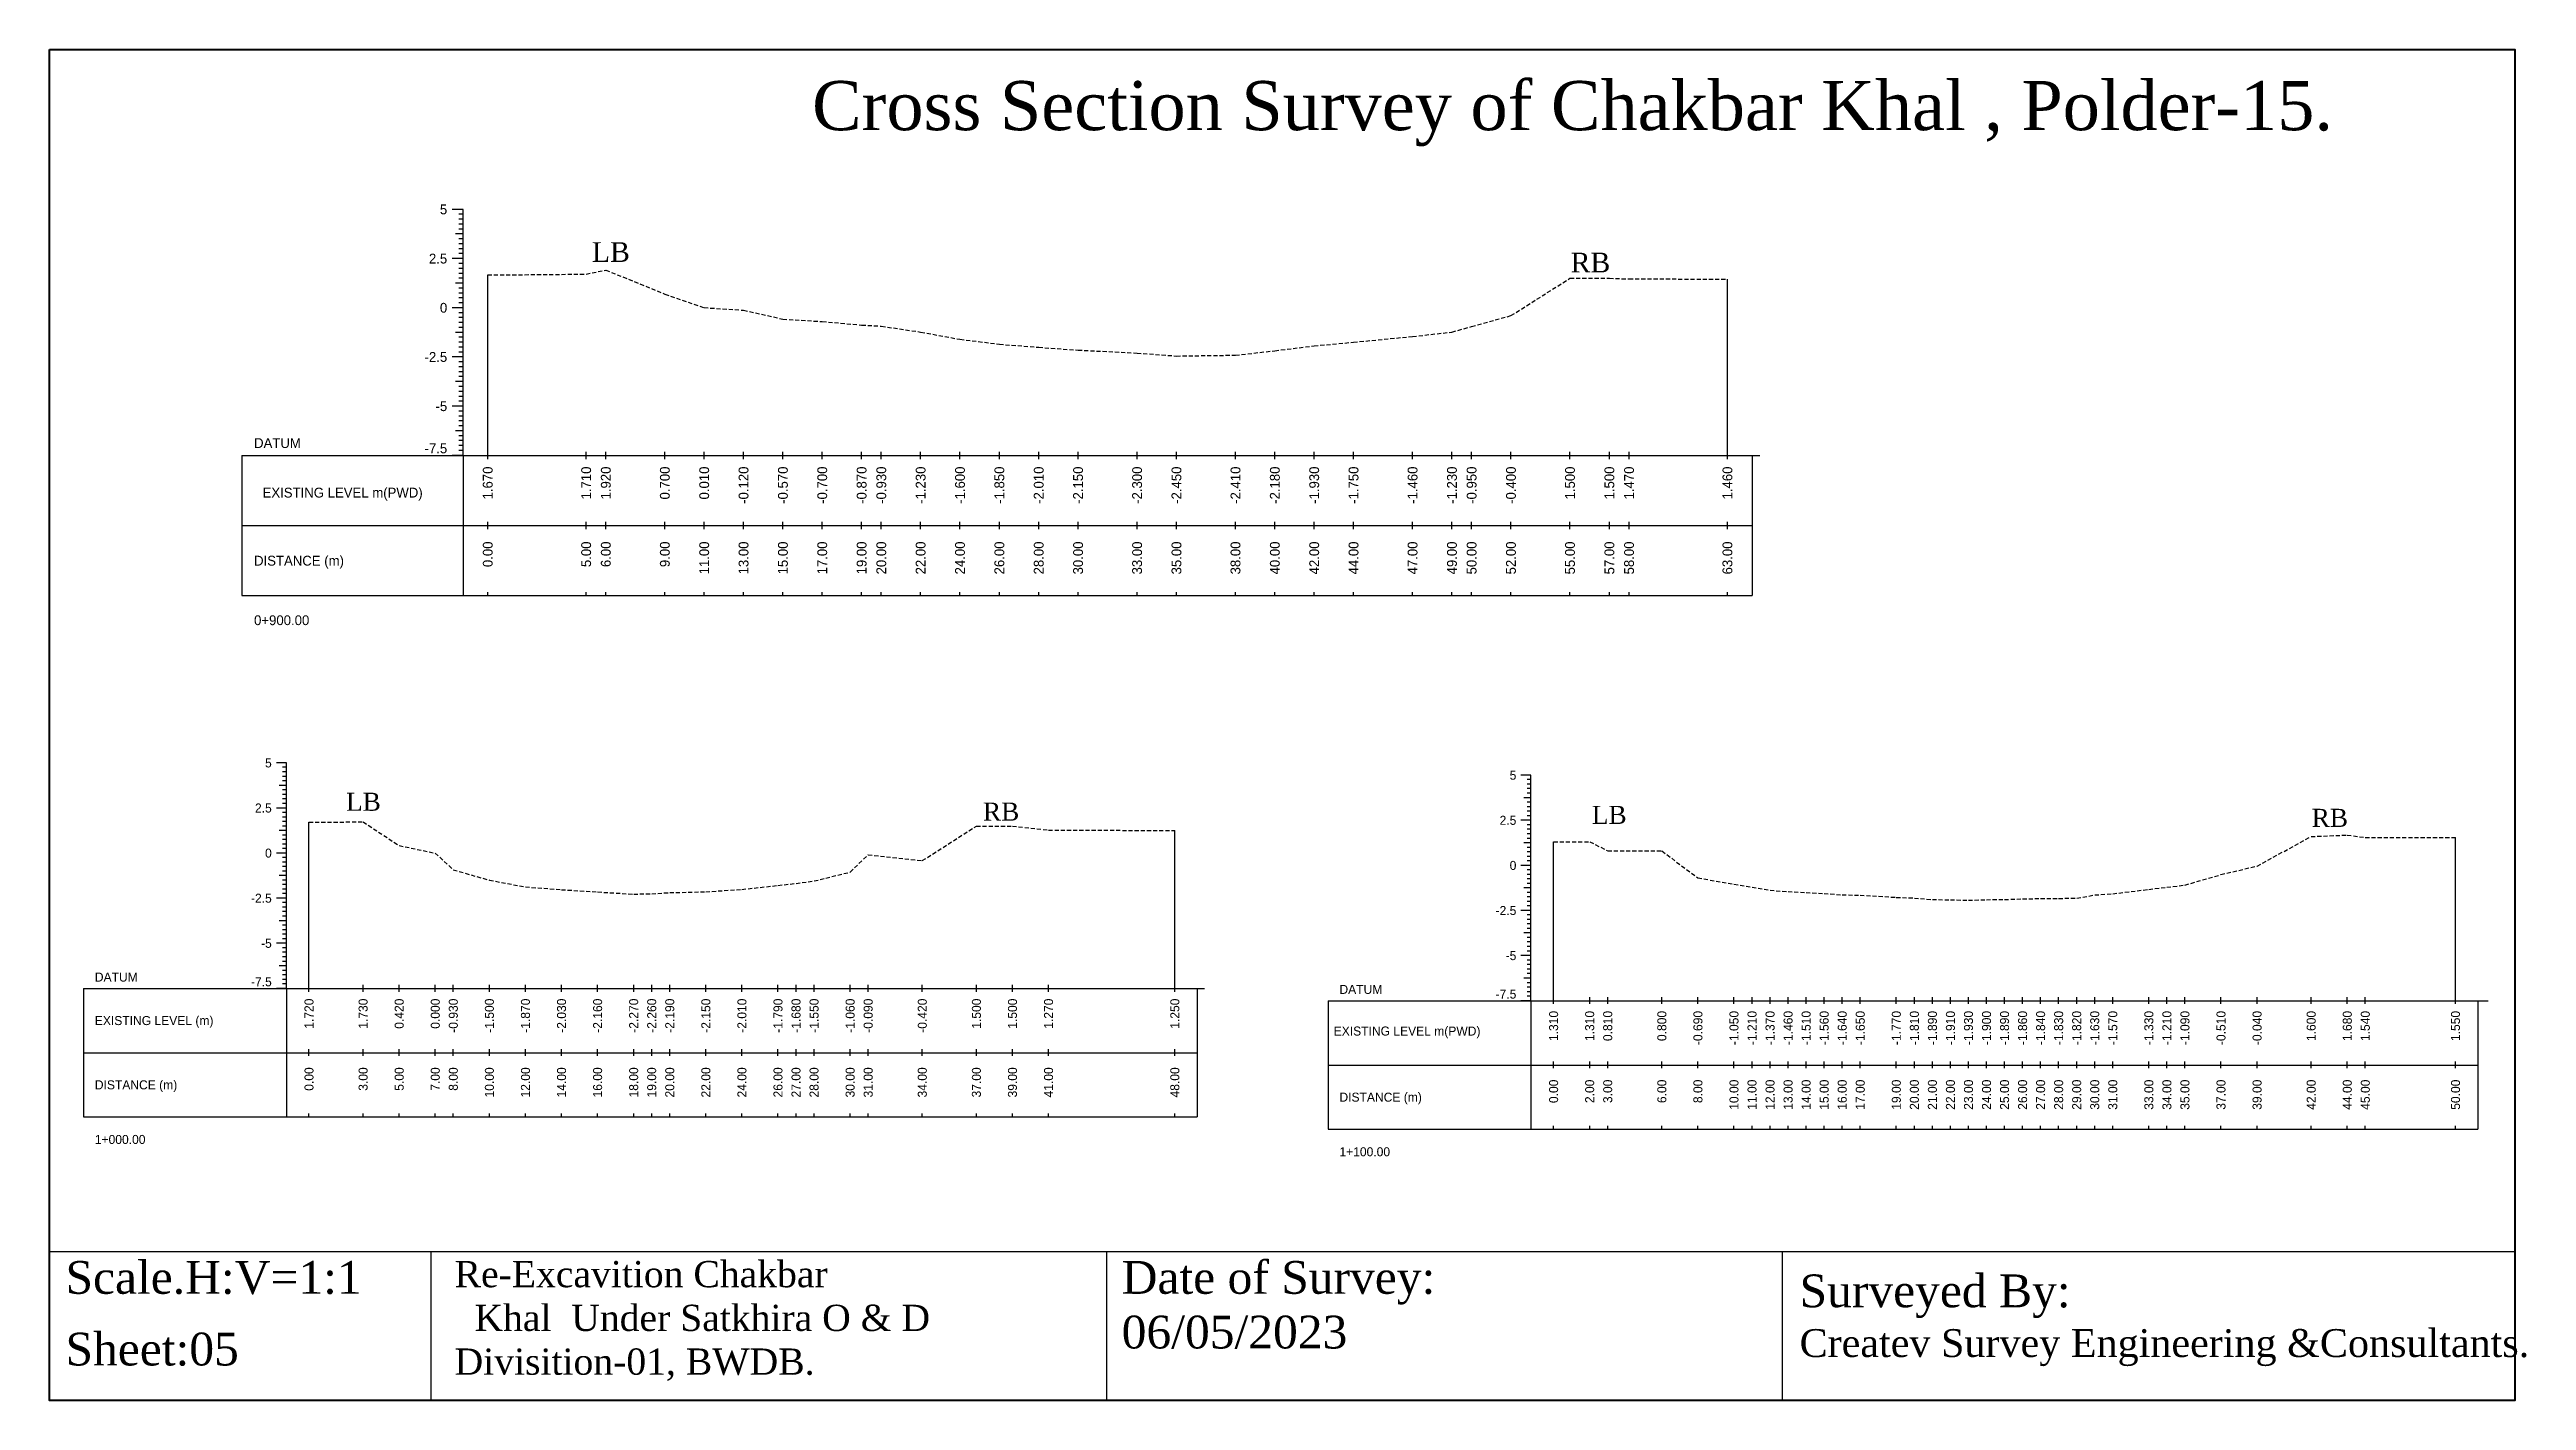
# Model space of a CAD drawing. Header units: inches. Extents: x 6579 to 9220, y -2276 to -1013.
# Drawn here: x 6579.3 to 6730.4, y -1665.3 to -1583 of the extents above; entities that cross this region are included whole.
import ezdxf
from ezdxf.enums import TextEntityAlignment as Align

# ---------------------------------------------------------------- set-up
doc = ezdxf.new("R2010")
doc.units = ezdxf.units.IN
doc.header["$MEASUREMENT"] = 0
doc.linetypes.add('HIDDEN', pattern=[0.375, 0.25, -0.125])
doc.layers.add('CS_Drawing', color=7, linetype='Continuous')
doc.layers.add('GL', color=3, linetype='HIDDEN')
doc.styles.add('romans', font='romans.shx')

msp = doc.modelspace()

# ---------------------------------------------------------------- texts
at = {"attachment_point": 1, "style": 'romans'}
for s, insert, char_height, width in [('{\\fTimes New Roman|b0|i0|c0|p18;Cross Section Survey of Chakbar Khal , Polder-15.}', (6625.85, -1584.87), 3, 89.3868), ('{\\fTimes New Roman|b0|i0|c0|p18;LB}', (6612.42, -1594.7), 1.2, 316.087), ('{\\fTimes New Roman|b0|i0|c0|p18;RB}', (6672.11, -1595.34), 1.2, 316.087), ('{\\fTimes New Roman|b0|i0|c0|p18;LB}', (6597.43, -1628.27), 1.1, 289.7464), ('{\\fTimes New Roman|b0|i0|c0|p18;RB}', (6636.27, -1628.87), 1.1, 289.7464), ('{\\fTimes New Roman|b0|i0|c0|p18;LB}', (6673.4, -1629.07), 1.1, 289.7464), ('{\\fTimes New Roman|b0|i0|c0|p18;RB}', (6717.3, -1629.25), 1.1, 289.7464), ('{\\fTimes New Roman|b0|i0|c0|p18;Scale.H:V=1:1}', (6580.32, -1656.82), 2, 22.2708), ('{\\fTimes New Roman|b0|i0|c0|p18;Re-Excavition Chakbar \\P  Khal  Under Satkhira O & D    Divisition-01, BWDB.}', (6604.05, -1656.82), 1.6, 38.8405), ('{\\fTimes New Roman|b0|i0|c0|p18;Date of Survey: 06/05/2023}', (6644.73, -1656.82), 2, 22.2708), ('{\\fTimes New Roman|b0|i0|c0|p18;Surveyed By:                                     \\H0.85x;Createv Survey Engineering &Consultants.}', (6686.07, -1657.64), 2, 45.2193), ('{\\fTimes New Roman|b0|i0|c0|p18;Sheet:05}', (6580.32, -1661.19), 2, 38.8405)]:
    msp.add_mtext(s, dxfattribs=dict(at, insert=insert, char_height=char_height, width=width))
at = {"layer": 'CS_Drawing'}
for s, height, p in [('5', 0.6, (6603.6, -1592.7)), ('2.5', 0.6, (6603.6, -1595.7)), ('0', 0.6, (6603.6, -1598.7)), ('-2.5', 0.6, (6603.6, -1601.7)), ('-5', 0.6, (6603.6, -1604.7)), ('5', 0.55, (6592.9, -1626.45)), ('5', 0.55, (6668.8, -1627.2)), ('2.5', 0.55, (6592.9, -1629.2)), ('2.5', 0.55, (6668.8, -1629.95)), ('0', 0.55, (6592.9, -1631.95)), ('0', 0.55, (6668.8, -1632.7)), ('-2.5', 0.55, (6592.9, -1634.7)), ('-2.5', 0.55, (6668.8, -1635.45)), ('-5', 0.55, (6592.9, -1637.45)), ('-5', 0.55, (6668.8, -1638.2))]:
    msp.add_text(s, height=height, dxfattribs=at).set_placement(p, align=Align.MIDDLE_RIGHT)
for s, height, p in [('DATUM', 0.6, (6591.82, -1606.95)), ('EXISTING LEVEL m(PWD)', 0.6, (6592.34, -1609.97)), ('DISTANCE (m)', 0.6, (6591.82, -1614.12)), ('0+900.00', 0.6, (6591.82, -1617.75)), ('DATUM', 0.55, (6582.11, -1639.51)), ('DATUM', 0.55, (6658.01, -1640.26)), ('EXISTING LEVEL (m)', 0.55, (6582.11, -1642.16)), ('EXISTING LEVEL m(PWD)', 0.55, (6657.66, -1642.8)), ('DISTANCE (m)', 0.55, (6582.11, -1646.08)), ('DISTANCE (m)', 0.55, (6658.01, -1646.83)), ('1+000.00', 0.55, (6582.11, -1649.41)), ('1+100.00', 0.55, (6658.01, -1650.16))]:
    msp.add_text(s, height=height, dxfattribs=at).set_placement(p, align=Align.MIDDLE_LEFT)
for height, p in [(0.6, (6603.6, -1607.57)), (0.55, (6592.9, -1640.07)), (0.55, (6668.8, -1640.82))]:
    msp.add_text('-7.5', height=height, dxfattribs=at).set_placement(p, align=Align.RIGHT)
for s, height, p in [('1.670', 0.6, (6606.07, -1608.38)), ('1.710', 0.6, (6612.07, -1608.38)), ('1.920', 0.6, (6613.27, -1608.38)), ('0.700', 0.6, (6616.87, -1608.38)), ('0.010', 0.6, (6619.27, -1608.38)), ('-0.120', 0.6, (6621.67, -1608.38)), ('-0.570', 0.6, (6624.07, -1608.38)), ('-0.700', 0.6, (6626.47, -1608.38)), ('-0.870', 0.6, (6628.87, -1608.38)), ('-0.930', 0.6, (6630.07, -1608.38)), ('-1.230', 0.6, (6632.47, -1608.38)), ('-1.600', 0.6, (6634.87, -1608.38)), ('-1.850', 0.6, (6637.27, -1608.38)), ('-2.010', 0.6, (6639.67, -1608.38)), ('-2.150', 0.6, (6642.07, -1608.38)), ('-2.300', 0.6, (6645.67, -1608.38)), ('-2.450', 0.6, (6648.07, -1608.38)), ('-2.410', 0.6, (6651.67, -1608.38)), ('-2.180', 0.6, (6654.07, -1608.38)), ('-1.930', 0.6, (6656.47, -1608.38)), ('-1.750', 0.6, (6658.87, -1608.38)), ('-1.460', 0.6, (6662.47, -1608.38)), ('-1.230', 0.6, (6664.87, -1608.38)), ('-0.950', 0.6, (6666.07, -1608.38)), ('-0.400', 0.6, (6668.47, -1608.38)), ('1.500', 0.6, (6672.07, -1608.38)), ('1.500', 0.6, (6674.47, -1608.38)), ('1.470', 0.6, (6675.67, -1608.38)), ('1.460', 0.6, (6681.67, -1608.38)), ('0.00', 0.6, (6606.07, -1612.95)), ('5.00', 0.6, (6612.07, -1612.95)), ('6.00', 0.6, (6613.27, -1612.95)), ('9.00', 0.6, (6616.87, -1612.95)), ('11.00', 0.6, (6619.27, -1612.95)), ('13.00', 0.6, (6621.67, -1612.95)), ('15.00', 0.6, (6624.07, -1612.95)), ('17.00', 0.6, (6626.47, -1612.95)), ('19.00', 0.6, (6628.87, -1612.95)), ('20.00', 0.6, (6630.07, -1612.95)), ('22.00', 0.6, (6632.47, -1612.95)), ('24.00', 0.6, (6634.87, -1612.95)), ('26.00', 0.6, (6637.27, -1612.95)), ('28.00', 0.6, (6639.67, -1612.95)), ('30.00', 0.6, (6642.07, -1612.95)), ('33.00', 0.6, (6645.67, -1612.95)), ('35.00', 0.6, (6648.07, -1612.95)), ('38.00', 0.6, (6651.67, -1612.95)), ('40.00', 0.6, (6654.07, -1612.95)), ('42.00', 0.6, (6656.47, -1612.95)), ('44.00', 0.6, (6658.87, -1612.95)), ('47.00', 0.6, (6662.47, -1612.95)), ('49.00', 0.6, (6664.87, -1612.95)), ('50.00', 0.6, (6666.07, -1612.95)), ('52.00', 0.6, (6668.47, -1612.95)), ('55.00', 0.6, (6672.07, -1612.95)), ('57.00', 0.6, (6674.47, -1612.95)), ('58.00', 0.6, (6675.67, -1612.95)), ('63.00', 0.6, (6681.67, -1612.95)), ('1.720', 0.55, (6595.17, -1640.82)), ('1.730', 0.55, (6598.47, -1640.82)), ('0.420', 0.55, (6600.67, -1640.82)), ('0.000', 0.55, (6602.87, -1640.82)), ('-0.930', 0.55, (6603.97, -1640.82)), ('-1.500', 0.55, (6606.17, -1640.82)), ('-1.870', 0.55, (6608.37, -1640.82)), ('-2.030', 0.55, (6610.57, -1640.82)), ('-2.160', 0.55, (6612.77, -1640.82)), ('-2.270', 0.55, (6614.97, -1640.82)), ('-2.260', 0.55, (6616.07, -1640.82)), ('-2.190', 0.55, (6617.17, -1640.82)), ('-2.150', 0.55, (6619.37, -1640.82)), ('-2.010', 0.55, (6621.57, -1640.82)), ('-1.790', 0.55, (6623.77, -1640.82)), ('-1.680', 0.55, (6624.87, -1640.82)), ('-1.550', 0.55, (6625.97, -1640.82)), ('-1.060', 0.55, (6628.17, -1640.82)), ('-0.090', 0.55, (6629.27, -1640.82)), ('-0.420', 0.55, (6632.57, -1640.82)), ('1.500', 0.55, (6635.87, -1640.82)), ('1.500', 0.55, (6638.07, -1640.82)), ('1.270', 0.55, (6640.27, -1640.82)), ('1.250', 0.55, (6647.97, -1640.82)), ('1.310', 0.55, (6671.07, -1641.57)), ('1.310', 0.55, (6673.27, -1641.57)), ('0.810', 0.55, (6674.37, -1641.57)), ('0.800', 0.55, (6677.67, -1641.57)), ('-0.690', 0.55, (6679.87, -1641.57)), ('-1.050', 0.55, (6682.07, -1641.57)), ('-1.210', 0.55, (6683.17, -1641.57)), ('-1.370', 0.55, (6684.27, -1641.57)), ('-1.460', 0.55, (6685.37, -1641.57)), ('-1.510', 0.55, (6686.47, -1641.57)), ('-1.560', 0.55, (6687.57, -1641.57)), ('-1.640', 0.55, (6688.67, -1641.57)), ('-1.650', 0.55, (6689.77, -1641.57)), ('-1.770', 0.55, (6691.97, -1641.57)), ('-1.810', 0.55, (6693.07, -1641.57)), ('-1.890', 0.55, (6694.17, -1641.57)), ('-1.910', 0.55, (6695.27, -1641.57)), ('-1.930', 0.55, (6696.37, -1641.57)), ('-1.900', 0.55, (6697.47, -1641.57)), ('-1.890', 0.55, (6698.57, -1641.57)), ('-1.860', 0.55, (6699.67, -1641.57)), ('-1.840', 0.55, (6700.77, -1641.57)), ('-1.830', 0.55, (6701.87, -1641.57)), ('-1.820', 0.55, (6702.97, -1641.57)), ('-1.630', 0.55, (6704.07, -1641.57)), ('-1.570', 0.55, (6705.17, -1641.57)), ('-1.330', 0.55, (6707.37, -1641.57)), ('-1.210', 0.55, (6708.47, -1641.57)), ('-1.090', 0.55, (6709.57, -1641.57)), ('-0.510', 0.55, (6711.77, -1641.57)), ('-0.040', 0.55, (6713.97, -1641.57)), ('1.600', 0.55, (6717.27, -1641.57)), ('1.680', 0.55, (6719.47, -1641.57)), ('1.540', 0.55, (6720.57, -1641.57)), ('1.550', 0.55, (6726.07, -1641.57)), ('0.00', 0.55, (6595.17, -1645.01)), ('3.00', 0.55, (6598.47, -1645.01)), ('5.00', 0.55, (6600.67, -1645.01)), ('7.00', 0.55, (6602.87, -1645.01)), ('8.00', 0.55, (6603.97, -1645.01)), ('10.00', 0.55, (6606.17, -1645.01)), ('12.00', 0.55, (6608.37, -1645.01)), ('14.00', 0.55, (6610.57, -1645.01)), ('16.00', 0.55, (6612.77, -1645.01)), ('18.00', 0.55, (6614.97, -1645.01)), ('19.00', 0.55, (6616.07, -1645.01)), ('20.00', 0.55, (6617.17, -1645.01)), ('22.00', 0.55, (6619.37, -1645.01)), ('24.00', 0.55, (6621.57, -1645.01)), ('26.00', 0.55, (6623.77, -1645.01)), ('27.00', 0.55, (6624.87, -1645.01)), ('28.00', 0.55, (6625.97, -1645.01)), ('30.00', 0.55, (6628.17, -1645.01)), ('31.00', 0.55, (6629.27, -1645.01)), ('34.00', 0.55, (6632.57, -1645.01)), ('37.00', 0.55, (6635.87, -1645.01)), ('39.00', 0.55, (6638.07, -1645.01)), ('41.00', 0.55, (6640.27, -1645.01)), ('48.00', 0.55, (6647.97, -1645.01)), ('0.00', 0.55, (6671.07, -1645.76)), ('2.00', 0.55, (6673.27, -1645.76)), ('3.00', 0.55, (6674.37, -1645.76)), ('6.00', 0.55, (6677.67, -1645.76)), ('8.00', 0.55, (6679.87, -1645.76)), ('10.00', 0.55, (6682.07, -1645.76)), ('11.00', 0.55, (6683.17, -1645.76)), ('12.00', 0.55, (6684.27, -1645.76)), ('13.00', 0.55, (6685.37, -1645.76)), ('14.00', 0.55, (6686.47, -1645.76)), ('15.00', 0.55, (6687.57, -1645.76)), ('16.00', 0.55, (6688.67, -1645.76)), ('17.00', 0.55, (6689.77, -1645.76)), ('19.00', 0.55, (6691.97, -1645.76)), ('20.00', 0.55, (6693.07, -1645.76)), ('21.00', 0.55, (6694.17, -1645.76)), ('22.00', 0.55, (6695.27, -1645.76)), ('23.00', 0.55, (6696.37, -1645.76)), ('24.00', 0.55, (6697.47, -1645.76)), ('25.00', 0.55, (6698.57, -1645.76)), ('26.00', 0.55, (6699.67, -1645.76)), ('27.00', 0.55, (6700.77, -1645.76)), ('28.00', 0.55, (6701.87, -1645.76)), ('29.00', 0.55, (6702.97, -1645.76)), ('30.00', 0.55, (6704.07, -1645.76)), ('31.00', 0.55, (6705.17, -1645.76)), ('33.00', 0.55, (6707.37, -1645.76)), ('34.00', 0.55, (6708.47, -1645.76)), ('35.00', 0.55, (6709.57, -1645.76)), ('37.00', 0.55, (6711.77, -1645.76)), ('39.00', 0.55, (6713.97, -1645.76)), ('42.00', 0.55, (6717.27, -1645.76)), ('44.00', 0.55, (6719.47, -1645.76)), ('45.00', 0.55, (6720.57, -1645.76)), ('50.00', 0.55, (6726.07, -1645.76))]:
    msp.add_text(s, height=height, rotation=90, dxfattribs=at).set_placement(p, align=Align.MIDDLE_RIGHT)

# ---------------------------------------------------------------- linework, layer by layer
at = {"color": 4, "lineweight": 40}
msp.add_lwpolyline([(6579.35, -1582.95), (6729.69, -1582.95), (6729.69, -1665.32), (6579.35, -1665.32)], close=True, dxfattribs=at)
for points in [[(6729.69, -1582.95), (6729.69, -1665.32)], [(6579.35, -1656.25), (6729.69, -1656.25)], [(6579.35, -1656.25), (6579.35, -1665.32)], [(6602.59, -1656.25), (6602.59, -1665.32)], [(6643.8, -1656.25), (6643.8, -1665.32)], [(6685, -1656.25), (6685, -1665.32)]]:
    msp.add_lwpolyline(points)
at = {"layer": 'CS_Drawing'}
for p, q in [((6604.57, -1592.7), (6603.9, -1592.7)), ((6604.57, -1592.7), (6604.1, -1592.7)), ((6604.57, -1592.7), (6604.3, -1592.7)), ((6604.57, -1593), (6604.3, -1593)), ((6604.57, -1593.3), (6604.3, -1593.3)), ((6604.57, -1607.7), (6604.57, -1592.7)), ((6604.57, -1594.2), (6604.1, -1594.2)), ((6604.57, -1593.6), (6604.3, -1593.6)), ((6604.57, -1593.9), (6604.3, -1593.9)), ((6604.57, -1594.2), (6604.3, -1594.2)), ((6604.57, -1594.5), (6604.3, -1594.5)), ((6604.57, -1594.8), (6604.3, -1594.8)), ((6604.57, -1595.7), (6603.9, -1595.7)), ((6604.57, -1595.7), (6604.1, -1595.7)), ((6604.57, -1595.1), (6604.3, -1595.1)), ((6604.57, -1595.4), (6604.3, -1595.4)), ((6604.57, -1595.7), (6604.3, -1595.7)), ((6604.57, -1596), (6604.3, -1596)), ((6604.57, -1596.3), (6604.3, -1596.3)), ((6604.57, -1596.6), (6604.3, -1596.6)), ((6604.57, -1597.2), (6604.1, -1597.2)), ((6604.57, -1596.9), (6604.3, -1596.9)), ((6604.57, -1597.2), (6604.3, -1597.2)), ((6604.57, -1597.5), (6604.3, -1597.5)), ((6604.57, -1597.8), (6604.3, -1597.8)), ((6604.57, -1598.1), (6604.3, -1598.1)), ((6606.07, -1607.7), (6606.07, -1596.7)), ((6681.67, -1607.7), (6681.67, -1596.95)), ((6604.57, -1598.7), (6603.9, -1598.7)), ((6604.57, -1598.7), (6604.1, -1598.7)), ((6604.57, -1598.4), (6604.3, -1598.4)), ((6604.57, -1598.7), (6604.3, -1598.7)), ((6604.57, -1599), (6604.3, -1599)), ((6604.57, -1599.3), (6604.3, -1599.3)), ((6604.57, -1599.6), (6604.3, -1599.6)), ((6604.57, -1600.2), (6604.1, -1600.2)), ((6604.57, -1599.9), (6604.3, -1599.9)), ((6604.57, -1600.2), (6604.3, -1600.2)), ((6604.57, -1600.5), (6604.3, -1600.5)), ((6604.57, -1600.8), (6604.3, -1600.8)), ((6604.57, -1601.1), (6604.3, -1601.1)), ((6604.57, -1601.7), (6603.9, -1601.7)), ((6604.57, -1601.7), (6604.1, -1601.7)), ((6604.57, -1601.4), (6604.3, -1601.4)), ((6604.57, -1601.7), (6604.3, -1601.7)), ((6604.57, -1602), (6604.3, -1602)), ((6604.57, -1602.3), (6604.3, -1602.3)), ((6604.57, -1602.6), (6604.3, -1602.6)), ((6604.57, -1603.2), (6604.1, -1603.2)), ((6604.57, -1602.9), (6604.3, -1602.9)), ((6604.57, -1603.2), (6604.3, -1603.2)), ((6604.57, -1603.5), (6604.3, -1603.5)), ((6604.57, -1603.8), (6604.3, -1603.8)), ((6604.57, -1604.1), (6604.3, -1604.1)), ((6604.57, -1604.7), (6603.9, -1604.7)), ((6604.57, -1604.7), (6604.1, -1604.7)), ((6604.57, -1604.4), (6604.3, -1604.4)), ((6604.57, -1604.7), (6604.3, -1604.7)), ((6604.57, -1605), (6604.3, -1605)), ((6604.57, -1605.3), (6604.3, -1605.3)), ((6604.57, -1605.6), (6604.3, -1605.6)), ((6604.57, -1606.2), (6604.1, -1606.2)), ((6604.57, -1605.9), (6604.3, -1605.9)), ((6604.57, -1606.2), (6604.3, -1606.2)), ((6604.57, -1606.5), (6604.3, -1606.5)), ((6604.57, -1606.8), (6604.3, -1606.8)), ((6604.57, -1607.1), (6604.3, -1607.1)), ((6591.07, -1607.7), (6604.57, -1607.7)), ((6591.07, -1607.7), (6591.07, -1616.25)), ((6604.57, -1607.7), (6603.9, -1607.7)), ((6604.57, -1607.7), (6604.1, -1607.7)), ((6604.57, -1607.4), (6604.3, -1607.4)), ((6604.57, -1607.7), (6604.3, -1607.7)), ((6604.57, -1607.7), (6683.17, -1607.7)), ((6604.57, -1607.7), (6604.57, -1616.25)), ((6606.07, -1607.93), (6606.07, -1607.48)), ((6612.07, -1607.93), (6612.07, -1607.48)), ((6613.27, -1607.93), (6613.27, -1607.48)), ((6616.87, -1607.93), (6616.87, -1607.48)), ((6619.27, -1607.93), (6619.27, -1607.48)), ((6621.67, -1607.93), (6621.67, -1607.48)), ((6624.07, -1607.93), (6624.07, -1607.48)), ((6626.47, -1607.93), (6626.47, -1607.48)), ((6628.87, -1607.93), (6628.87, -1607.48)), ((6630.07, -1607.93), (6630.07, -1607.48)), ((6632.47, -1607.93), (6632.47, -1607.48)), ((6634.87, -1607.93), (6634.87, -1607.48)), ((6637.27, -1607.93), (6637.27, -1607.48)), ((6639.67, -1607.93), (6639.67, -1607.48)), ((6642.07, -1607.93), (6642.07, -1607.48)), ((6645.67, -1607.93), (6645.67, -1607.48)), ((6648.07, -1607.93), (6648.07, -1607.48)), ((6651.67, -1607.93), (6651.67, -1607.48)), ((6654.07, -1607.93), (6654.07, -1607.48)), ((6656.47, -1607.93), (6656.47, -1607.48)), ((6658.87, -1607.93), (6658.87, -1607.48)), ((6662.47, -1607.93), (6662.47, -1607.48)), ((6664.87, -1607.93), (6664.87, -1607.48)), ((6666.07, -1607.93), (6666.07, -1607.48)), ((6668.47, -1607.93), (6668.47, -1607.48)), ((6672.07, -1607.93), (6672.07, -1607.48)), ((6674.47, -1607.93), (6674.47, -1607.48)), ((6675.67, -1607.93), (6675.67, -1607.48)), ((6681.67, -1607.93), (6681.67, -1607.48)), ((6683.17, -1607.7), (6683.65, -1607.7)), ((6683.17, -1607.7), (6683.44, -1607.7)), ((6683.17, -1607.7), (6683.17, -1616.25)), ((6591.07, -1611.98), (6604.57, -1611.98)), ((6604.57, -1611.98), (6683.17, -1611.98)), ((6604.57, -1611.98), (6683.17, -1611.98)), ((6606.07, -1612.2), (6606.07, -1611.75)), ((6612.07, -1612.2), (6612.07, -1611.75)), ((6613.27, -1612.2), (6613.27, -1611.75)), ((6616.87, -1612.2), (6616.87, -1611.75)), ((6619.27, -1612.2), (6619.27, -1611.75)), ((6621.67, -1612.2), (6621.67, -1611.75)), ((6624.07, -1612.2), (6624.07, -1611.75)), ((6626.47, -1612.2), (6626.47, -1611.75)), ((6628.87, -1612.2), (6628.87, -1611.75)), ((6630.07, -1612.2), (6630.07, -1611.75)), ((6632.47, -1612.2), (6632.47, -1611.75)), ((6634.87, -1612.2), (6634.87, -1611.75)), ((6637.27, -1612.2), (6637.27, -1611.75)), ((6639.67, -1612.2), (6639.67, -1611.75)), ((6642.07, -1612.2), (6642.07, -1611.75)), ((6645.67, -1612.2), (6645.67, -1611.75)), ((6648.07, -1612.2), (6648.07, -1611.75)), ((6651.67, -1612.2), (6651.67, -1611.75)), ((6654.07, -1612.2), (6654.07, -1611.75)), ((6656.47, -1612.2), (6656.47, -1611.75)), ((6658.87, -1612.2), (6658.87, -1611.75)), ((6662.47, -1612.2), (6662.47, -1611.75)), ((6664.87, -1612.2), (6664.87, -1611.75)), ((6666.07, -1612.2), (6666.07, -1611.75)), ((6668.47, -1612.2), (6668.47, -1611.75)), ((6672.07, -1612.2), (6672.07, -1611.75)), ((6674.47, -1612.2), (6674.47, -1611.75)), ((6675.67, -1612.2), (6675.67, -1611.75)), ((6681.67, -1612.2), (6681.67, -1611.75)), ((6606.07, -1616.25), (6606.07, -1616.03)), ((6612.07, -1616.25), (6612.07, -1616.03)), ((6613.27, -1616.25), (6613.27, -1616.03)), ((6616.87, -1616.25), (6616.87, -1616.03)), ((6619.27, -1616.25), (6619.27, -1616.03)), ((6621.67, -1616.25), (6621.67, -1616.03)), ((6624.07, -1616.25), (6624.07, -1616.03)), ((6626.47, -1616.25), (6626.47, -1616.03)), ((6628.87, -1616.25), (6628.87, -1616.03)), ((6630.07, -1616.25), (6630.07, -1616.03)), ((6632.47, -1616.25), (6632.47, -1616.03)), ((6634.87, -1616.25), (6634.87, -1616.03)), ((6637.27, -1616.25), (6637.27, -1616.03)), ((6639.67, -1616.25), (6639.67, -1616.03)), ((6642.07, -1616.25), (6642.07, -1616.03)), ((6645.67, -1616.25), (6645.67, -1616.03)), ((6648.07, -1616.25), (6648.07, -1616.03)), ((6651.67, -1616.25), (6651.67, -1616.03)), ((6654.07, -1616.25), (6654.07, -1616.03)), ((6656.47, -1616.25), (6656.47, -1616.03)), ((6658.87, -1616.25), (6658.87, -1616.03)), ((6662.47, -1616.25), (6662.47, -1616.03)), ((6664.87, -1616.25), (6664.87, -1616.03)), ((6666.07, -1616.25), (6666.07, -1616.03)), ((6668.47, -1616.25), (6668.47, -1616.03)), ((6672.07, -1616.25), (6672.07, -1616.03)), ((6674.47, -1616.25), (6674.47, -1616.03)), ((6675.67, -1616.25), (6675.67, -1616.03)), ((6681.67, -1616.25), (6681.67, -1616.03)), ((6591.07, -1616.25), (6604.57, -1616.25)), ((6604.57, -1616.25), (6683.17, -1616.25)), ((6593.79, -1626.45), (6593.18, -1626.45)), ((6593.79, -1626.45), (6593.36, -1626.45)), ((6593.79, -1626.45), (6593.55, -1626.45)), ((6593.79, -1626.72), (6593.55, -1626.72)), ((6593.79, -1640.2), (6593.79, -1626.45)), ((6593.79, -1627.82), (6593.36, -1627.82)), ((6593.79, -1627), (6593.55, -1627)), ((6593.79, -1627.27), (6593.55, -1627.27)), ((6593.79, -1627.55), (6593.55, -1627.55)), ((6593.79, -1627.82), (6593.55, -1627.82)), ((6593.79, -1628.1), (6593.55, -1628.1)), ((6669.69, -1627.2), (6669.08, -1627.2)), ((6669.69, -1627.2), (6669.26, -1627.2)), ((6669.69, -1627.2), (6669.45, -1627.2)), ((6669.69, -1627.47), (6669.45, -1627.47)), ((6669.69, -1627.75), (6669.45, -1627.75)), ((6669.69, -1628.02), (6669.45, -1628.02)), ((6669.69, -1628.3), (6669.45, -1628.3)), ((6669.69, -1640.95), (6669.69, -1627.2)), ((6593.79, -1629.2), (6593.18, -1629.2)), ((6593.79, -1629.2), (6593.36, -1629.2)), ((6593.79, -1628.37), (6593.55, -1628.37)), ((6593.79, -1628.65), (6593.55, -1628.65)), ((6593.79, -1628.92), (6593.55, -1628.92)), ((6593.79, -1629.2), (6593.55, -1629.2)), ((6593.79, -1629.47), (6593.55, -1629.47)), ((6593.79, -1629.75), (6593.55, -1629.75)), ((6669.69, -1628.57), (6669.26, -1628.57)), ((6669.69, -1628.57), (6669.45, -1628.57)), ((6669.69, -1628.85), (6669.45, -1628.85)), ((6669.69, -1629.12), (6669.45, -1629.12)), ((6669.69, -1629.4), (6669.45, -1629.4)), ((6669.69, -1629.67), (6669.45, -1629.67)), ((6593.79, -1630.57), (6593.36, -1630.57)), ((6593.79, -1630.02), (6593.55, -1630.02)), ((6593.79, -1630.3), (6593.55, -1630.3)), ((6593.79, -1630.57), (6593.55, -1630.57)), ((6593.79, -1630.85), (6593.55, -1630.85)), ((6593.79, -1631.12), (6593.55, -1631.12)), ((6595.17, -1640.2), (6595.17, -1630.06)), ((6647.97, -1640.2), (6647.97, -1630.57)), ((6669.69, -1629.95), (6669.08, -1629.95)), ((6669.69, -1629.95), (6669.26, -1629.95)), ((6669.69, -1631.32), (6669.26, -1631.32)), ((6669.69, -1629.95), (6669.45, -1629.95)), ((6669.69, -1630.22), (6669.45, -1630.22)), ((6669.69, -1630.5), (6669.45, -1630.5)), ((6669.69, -1630.77), (6669.45, -1630.77)), ((6669.69, -1631.05), (6669.45, -1631.05)), ((6669.69, -1631.32), (6669.45, -1631.32)), ((6671.07, -1640.95), (6671.07, -1631.26)), ((6726.07, -1640.95), (6726.07, -1630.99)), ((6593.79, -1631.95), (6593.18, -1631.95)), ((6593.79, -1631.95), (6593.36, -1631.95)), ((6593.79, -1631.4), (6593.55, -1631.4)), ((6593.79, -1631.67), (6593.55, -1631.67)), ((6593.79, -1631.95), (6593.55, -1631.95)), ((6593.79, -1632.22), (6593.55, -1632.22)), ((6593.79, -1632.5), (6593.55, -1632.5)), ((6593.79, -1632.77), (6593.55, -1632.77)), ((6669.69, -1632.7), (6669.08, -1632.7)), ((6669.69, -1632.7), (6669.26, -1632.7)), ((6669.69, -1631.6), (6669.45, -1631.6)), ((6669.69, -1631.87), (6669.45, -1631.87)), ((6669.69, -1632.15), (6669.45, -1632.15)), ((6669.69, -1632.42), (6669.45, -1632.42)), ((6669.69, -1632.7), (6669.45, -1632.7)), ((6593.79, -1633.32), (6593.36, -1633.32)), ((6593.79, -1633.05), (6593.55, -1633.05)), ((6593.79, -1633.32), (6593.55, -1633.32)), ((6593.79, -1633.6), (6593.55, -1633.6)), ((6593.79, -1633.87), (6593.55, -1633.87)), ((6593.79, -1634.15), (6593.55, -1634.15)), ((6669.69, -1634.07), (6669.26, -1634.07)), ((6669.69, -1632.97), (6669.45, -1632.97)), ((6669.69, -1633.25), (6669.45, -1633.25)), ((6669.69, -1633.52), (6669.45, -1633.52)), ((6669.69, -1633.8), (6669.45, -1633.8)), ((6669.69, -1634.07), (6669.45, -1634.07)), ((6669.69, -1634.35), (6669.45, -1634.35)), ((6593.79, -1634.7), (6593.18, -1634.7)), ((6593.79, -1634.7), (6593.36, -1634.7)), ((6593.79, -1634.42), (6593.55, -1634.42)), ((6593.79, -1634.7), (6593.55, -1634.7)), ((6593.79, -1634.97), (6593.55, -1634.97)), ((6593.79, -1635.25), (6593.55, -1635.25)), ((6593.79, -1635.52), (6593.55, -1635.52)), ((6593.79, -1635.8), (6593.55, -1635.8)), ((6669.69, -1635.45), (6669.08, -1635.45)), ((6669.69, -1635.45), (6669.26, -1635.45)), ((6669.69, -1634.62), (6669.45, -1634.62)), ((6669.69, -1634.9), (6669.45, -1634.9)), ((6669.69, -1635.17), (6669.45, -1635.17)), ((6669.69, -1635.45), (6669.45, -1635.45)), ((6669.69, -1635.72), (6669.45, -1635.72)), ((6593.79, -1636.07), (6593.36, -1636.07)), ((6593.79, -1636.07), (6593.55, -1636.07)), ((6593.79, -1636.35), (6593.55, -1636.35)), ((6593.79, -1636.62), (6593.55, -1636.62)), ((6593.79, -1636.9), (6593.55, -1636.9)), ((6593.79, -1637.17), (6593.55, -1637.17)), ((6669.69, -1636.82), (6669.26, -1636.82)), ((6669.69, -1636), (6669.45, -1636)), ((6669.69, -1636.27), (6669.45, -1636.27)), ((6669.69, -1636.55), (6669.45, -1636.55)), ((6669.69, -1636.82), (6669.45, -1636.82)), ((6669.69, -1637.1), (6669.45, -1637.1)), ((6669.69, -1637.37), (6669.45, -1637.37)), ((6593.79, -1637.45), (6593.18, -1637.45)), ((6593.79, -1637.45), (6593.36, -1637.45)), ((6593.79, -1638.82), (6593.36, -1638.82)), ((6593.79, -1637.45), (6593.55, -1637.45)), ((6593.79, -1637.72), (6593.55, -1637.72)), ((6593.79, -1638), (6593.55, -1638)), ((6593.79, -1638.27), (6593.55, -1638.27)), ((6593.79, -1638.55), (6593.55, -1638.55)), ((6593.79, -1638.82), (6593.55, -1638.82)), ((6669.69, -1638.2), (6669.08, -1638.2)), ((6669.69, -1638.2), (6669.26, -1638.2)), ((6669.69, -1637.65), (6669.45, -1637.65)), ((6669.69, -1637.92), (6669.45, -1637.92)), ((6669.69, -1638.2), (6669.45, -1638.2)), ((6669.69, -1638.47), (6669.45, -1638.47)), ((6669.69, -1638.75), (6669.45, -1638.75)), ((6581.42, -1640.2), (6593.79, -1640.2)), ((6581.42, -1640.2), (6581.42, -1648.04)), ((6593.79, -1640.2), (6593.18, -1640.2)), ((6593.79, -1640.2), (6593.36, -1640.2)), ((6593.79, -1639.1), (6593.55, -1639.1)), ((6593.79, -1639.37), (6593.55, -1639.37)), ((6593.79, -1639.65), (6593.55, -1639.65)), ((6593.79, -1639.92), (6593.55, -1639.92)), ((6593.79, -1640.2), (6593.55, -1640.2)), ((6593.79, -1640.2), (6649.34, -1640.2)), ((6593.79, -1640.2), (6593.79, -1648.04)), ((6595.17, -1640.4), (6595.17, -1639.99)), ((6598.47, -1640.4), (6598.47, -1639.99)), ((6600.67, -1640.4), (6600.67, -1639.99)), ((6602.87, -1640.4), (6602.87, -1639.99)), ((6603.97, -1640.4), (6603.97, -1639.99)), ((6606.17, -1640.4), (6606.17, -1639.99)), ((6608.37, -1640.4), (6608.37, -1639.99)), ((6610.57, -1640.4), (6610.57, -1639.99)), ((6612.77, -1640.4), (6612.77, -1639.99)), ((6614.97, -1640.4), (6614.97, -1639.99)), ((6616.07, -1640.4), (6616.07, -1639.99)), ((6617.17, -1640.4), (6617.17, -1639.99)), ((6619.37, -1640.4), (6619.37, -1639.99)), ((6621.57, -1640.4), (6621.57, -1639.99)), ((6623.77, -1640.4), (6623.77, -1639.99)), ((6624.87, -1640.4), (6624.87, -1639.99)), ((6625.97, -1640.4), (6625.97, -1639.99)), ((6628.17, -1640.4), (6628.17, -1639.99)), ((6629.27, -1640.4), (6629.27, -1639.99)), ((6632.57, -1640.4), (6632.57, -1639.99)), ((6635.87, -1640.4), (6635.87, -1639.99)), ((6638.07, -1640.4), (6638.07, -1639.99)), ((6640.27, -1640.4), (6640.27, -1639.99)), ((6647.97, -1640.4), (6647.97, -1639.99)), ((6649.34, -1640.2), (6649.78, -1640.2)), ((6649.34, -1640.2), (6649.59, -1640.2)), ((6649.34, -1640.2), (6649.34, -1648.04)), ((6669.69, -1639.57), (6669.26, -1639.57)), ((6669.69, -1639.02), (6669.45, -1639.02)), ((6669.69, -1639.3), (6669.45, -1639.3)), ((6669.69, -1639.57), (6669.45, -1639.57)), ((6669.69, -1639.85), (6669.45, -1639.85)), ((6669.69, -1640.12), (6669.45, -1640.12)), ((6669.69, -1640.4), (6669.45, -1640.4)), ((6657.32, -1640.95), (6669.69, -1640.95)), ((6657.32, -1640.95), (6657.32, -1648.79)), ((6669.69, -1640.95), (6669.08, -1640.95)), ((6669.69, -1640.95), (6669.26, -1640.95)), ((6669.69, -1640.67), (6669.45, -1640.67)), ((6669.69, -1640.95), (6669.45, -1640.95)), ((6669.69, -1640.95), (6727.44, -1640.95)), ((6669.69, -1640.95), (6669.69, -1648.79)), ((6671.07, -1641.15), (6671.07, -1640.74)), ((6673.27, -1641.15), (6673.27, -1640.74)), ((6674.37, -1641.15), (6674.37, -1640.74)), ((6677.67, -1641.15), (6677.67, -1640.74)), ((6679.87, -1641.15), (6679.87, -1640.74)), ((6682.07, -1641.15), (6682.07, -1640.74)), ((6683.17, -1641.15), (6683.17, -1640.74)), ((6684.27, -1641.15), (6684.27, -1640.74)), ((6685.37, -1641.15), (6685.37, -1640.74)), ((6686.47, -1641.15), (6686.47, -1640.74)), ((6687.57, -1641.15), (6687.57, -1640.74)), ((6688.67, -1641.15), (6688.67, -1640.74)), ((6689.77, -1641.15), (6689.77, -1640.74)), ((6691.97, -1641.15), (6691.97, -1640.74)), ((6693.07, -1641.15), (6693.07, -1640.74)), ((6694.17, -1641.15), (6694.17, -1640.74)), ((6695.27, -1641.15), (6695.27, -1640.74)), ((6696.37, -1641.15), (6696.37, -1640.74)), ((6697.47, -1641.15), (6697.47, -1640.74)), ((6698.57, -1641.15), (6698.57, -1640.74)), ((6699.67, -1641.15), (6699.67, -1640.74)), ((6700.77, -1641.15), (6700.77, -1640.74)), ((6701.87, -1641.15), (6701.87, -1640.74)), ((6702.97, -1641.15), (6702.97, -1640.74)), ((6704.07, -1641.15), (6704.07, -1640.74)), ((6705.17, -1641.15), (6705.17, -1640.74)), ((6707.37, -1641.15), (6707.37, -1640.74)), ((6708.47, -1641.15), (6708.47, -1640.74)), ((6709.57, -1641.15), (6709.57, -1640.74)), ((6711.77, -1641.15), (6711.77, -1640.74)), ((6713.97, -1641.15), (6713.97, -1640.74)), ((6717.27, -1641.15), (6717.27, -1640.74)), ((6719.47, -1641.15), (6719.47, -1640.74)), ((6720.57, -1641.15), (6720.57, -1640.74)), ((6726.07, -1641.15), (6726.07, -1640.74)), ((6727.44, -1640.95), (6728.06, -1640.95)), ((6727.44, -1640.95), (6727.88, -1640.95)), ((6727.44, -1640.95), (6727.69, -1640.95)), ((6727.44, -1640.95), (6727.44, -1648.79)), ((6581.42, -1644.12), (6593.79, -1644.12)), ((6593.79, -1644.12), (6649.34, -1644.12)), ((6593.79, -1644.12), (6649.34, -1644.12)), ((6595.17, -1644.32), (6595.17, -1643.91)), ((6598.47, -1644.32), (6598.47, -1643.91)), ((6600.67, -1644.32), (6600.67, -1643.91)), ((6602.87, -1644.32), (6602.87, -1643.91)), ((6603.97, -1644.32), (6603.97, -1643.91)), ((6606.17, -1644.32), (6606.17, -1643.91)), ((6608.37, -1644.32), (6608.37, -1643.91)), ((6610.57, -1644.32), (6610.57, -1643.91)), ((6612.77, -1644.32), (6612.77, -1643.91)), ((6614.97, -1644.32), (6614.97, -1643.91)), ((6616.07, -1644.32), (6616.07, -1643.91)), ((6617.17, -1644.32), (6617.17, -1643.91)), ((6619.37, -1644.32), (6619.37, -1643.91)), ((6621.57, -1644.32), (6621.57, -1643.91)), ((6623.77, -1644.32), (6623.77, -1643.91)), ((6624.87, -1644.32), (6624.87, -1643.91)), ((6625.97, -1644.32), (6625.97, -1643.91)), ((6628.17, -1644.32), (6628.17, -1643.91)), ((6629.27, -1644.32), (6629.27, -1643.91)), ((6632.57, -1644.32), (6632.57, -1643.91)), ((6635.87, -1644.32), (6635.87, -1643.91)), ((6638.07, -1644.32), (6638.07, -1643.91)), ((6640.27, -1644.32), (6640.27, -1643.91)), ((6647.97, -1644.32), (6647.97, -1643.91)), ((6657.32, -1644.87), (6669.69, -1644.87)), ((6669.69, -1644.87), (6727.44, -1644.87)), ((6669.69, -1644.87), (6727.44, -1644.87)), ((6671.07, -1645.07), (6671.07, -1644.66)), ((6673.27, -1645.07), (6673.27, -1644.66)), ((6674.37, -1645.07), (6674.37, -1644.66)), ((6677.67, -1645.07), (6677.67, -1644.66)), ((6679.87, -1645.07), (6679.87, -1644.66)), ((6682.07, -1645.07), (6682.07, -1644.66)), ((6683.17, -1645.07), (6683.17, -1644.66)), ((6684.27, -1645.07), (6684.27, -1644.66)), ((6685.37, -1645.07), (6685.37, -1644.66)), ((6686.47, -1645.07), (6686.47, -1644.66)), ((6687.57, -1645.07), (6687.57, -1644.66)), ((6688.67, -1645.07), (6688.67, -1644.66)), ((6689.77, -1645.07), (6689.77, -1644.66)), ((6691.97, -1645.07), (6691.97, -1644.66)), ((6693.07, -1645.07), (6693.07, -1644.66)), ((6694.17, -1645.07), (6694.17, -1644.66)), ((6695.27, -1645.07), (6695.27, -1644.66)), ((6696.37, -1645.07), (6696.37, -1644.66)), ((6697.47, -1645.07), (6697.47, -1644.66)), ((6698.57, -1645.07), (6698.57, -1644.66)), ((6699.67, -1645.07), (6699.67, -1644.66)), ((6700.77, -1645.07), (6700.77, -1644.66)), ((6701.87, -1645.07), (6701.87, -1644.66)), ((6702.97, -1645.07), (6702.97, -1644.66)), ((6704.07, -1645.07), (6704.07, -1644.66)), ((6705.17, -1645.07), (6705.17, -1644.66)), ((6707.37, -1645.07), (6707.37, -1644.66)), ((6708.47, -1645.07), (6708.47, -1644.66)), ((6709.57, -1645.07), (6709.57, -1644.66)), ((6711.77, -1645.07), (6711.77, -1644.66)), ((6713.97, -1645.07), (6713.97, -1644.66)), ((6717.27, -1645.07), (6717.27, -1644.66)), ((6719.47, -1645.07), (6719.47, -1644.66)), ((6720.57, -1645.07), (6720.57, -1644.66)), ((6726.07, -1645.07), (6726.07, -1644.66)), ((6595.17, -1648.04), (6595.17, -1647.83)), ((6598.47, -1648.04), (6598.47, -1647.83)), ((6600.67, -1648.04), (6600.67, -1647.83)), ((6602.87, -1648.04), (6602.87, -1647.83)), ((6603.97, -1648.04), (6603.97, -1647.83)), ((6606.17, -1648.04), (6606.17, -1647.83)), ((6608.37, -1648.04), (6608.37, -1647.83)), ((6610.57, -1648.04), (6610.57, -1647.83)), ((6612.77, -1648.04), (6612.77, -1647.83)), ((6614.97, -1648.04), (6614.97, -1647.83)), ((6616.07, -1648.04), (6616.07, -1647.83)), ((6617.17, -1648.04), (6617.17, -1647.83)), ((6619.37, -1648.04), (6619.37, -1647.83)), ((6621.57, -1648.04), (6621.57, -1647.83)), ((6623.77, -1648.04), (6623.77, -1647.83)), ((6624.87, -1648.04), (6624.87, -1647.83)), ((6625.97, -1648.04), (6625.97, -1647.83)), ((6628.17, -1648.04), (6628.17, -1647.83)), ((6629.27, -1648.04), (6629.27, -1647.83)), ((6632.57, -1648.04), (6632.57, -1647.83)), ((6635.87, -1648.04), (6635.87, -1647.83)), ((6638.07, -1648.04), (6638.07, -1647.83)), ((6640.27, -1648.04), (6640.27, -1647.83)), ((6647.97, -1648.04), (6647.97, -1647.83)), ((6581.42, -1648.04), (6593.79, -1648.04)), ((6593.79, -1648.04), (6649.34, -1648.04)), ((6657.32, -1648.79), (6669.69, -1648.79)), ((6669.69, -1648.79), (6727.44, -1648.79)), ((6671.07, -1648.79), (6671.07, -1648.58)), ((6673.27, -1648.79), (6673.27, -1648.58)), ((6674.37, -1648.79), (6674.37, -1648.58)), ((6677.67, -1648.79), (6677.67, -1648.58)), ((6679.87, -1648.79), (6679.87, -1648.58)), ((6682.07, -1648.79), (6682.07, -1648.58)), ((6683.17, -1648.79), (6683.17, -1648.58)), ((6684.27, -1648.79), (6684.27, -1648.58)), ((6685.37, -1648.79), (6685.37, -1648.58)), ((6686.47, -1648.79), (6686.47, -1648.58)), ((6687.57, -1648.79), (6687.57, -1648.58)), ((6688.67, -1648.79), (6688.67, -1648.58)), ((6689.77, -1648.79), (6689.77, -1648.58)), ((6691.97, -1648.79), (6691.97, -1648.58)), ((6693.07, -1648.79), (6693.07, -1648.58)), ((6694.17, -1648.79), (6694.17, -1648.58)), ((6695.27, -1648.79), (6695.27, -1648.58)), ((6696.37, -1648.79), (6696.37, -1648.58)), ((6697.47, -1648.79), (6697.47, -1648.58)), ((6698.57, -1648.79), (6698.57, -1648.58)), ((6699.67, -1648.79), (6699.67, -1648.58)), ((6700.77, -1648.79), (6700.77, -1648.58)), ((6701.87, -1648.79), (6701.87, -1648.58)), ((6702.97, -1648.79), (6702.97, -1648.58)), ((6704.07, -1648.79), (6704.07, -1648.58)), ((6705.17, -1648.79), (6705.17, -1648.58)), ((6707.37, -1648.79), (6707.37, -1648.58)), ((6708.47, -1648.79), (6708.47, -1648.58)), ((6709.57, -1648.79), (6709.57, -1648.58)), ((6711.77, -1648.79), (6711.77, -1648.58)), ((6713.97, -1648.79), (6713.97, -1648.58)), ((6717.27, -1648.79), (6717.27, -1648.58)), ((6719.47, -1648.79), (6719.47, -1648.58)), ((6720.57, -1648.79), (6720.57, -1648.58)), ((6726.07, -1648.79), (6726.07, -1648.58))]:
    msp.add_line(p, q, dxfattribs=at)
at = {"layer": 'GL'}
for points in [[(6606.07, -1596.7), (6612.07, -1596.65), (6613.27, -1596.4), (6616.87, -1597.86), (6619.27, -1598.69), (6621.67, -1598.85), (6624.07, -1599.39), (6626.47, -1599.54), (6628.87, -1599.75), (6630.07, -1599.82), (6632.47, -1600.18), (6634.87, -1600.62), (6637.27, -1600.92), (6639.67, -1601.11), (6642.07, -1601.28), (6645.67, -1601.46), (6648.07, -1601.64), (6651.67, -1601.59), (6654.07, -1601.32), (6656.47, -1601.02), (6658.87, -1600.8), (6662.47, -1600.45), (6664.87, -1600.18), (6666.07, -1599.84), (6668.47, -1599.18), (6672.07, -1596.9), (6674.47, -1596.9), (6675.67, -1596.94), (6681.67, -1596.95)], [(6595.17, -1630.06), (6598.47, -1630.05), (6600.67, -1631.49), (6602.87, -1631.95), (6603.97, -1632.97), (6606.17, -1633.6), (6608.37, -1634.01), (6610.57, -1634.18), (6612.77, -1634.32), (6614.97, -1634.45), (6616.07, -1634.43), (6617.17, -1634.36), (6619.37, -1634.31), (6621.57, -1634.16), (6623.77, -1633.92), (6624.87, -1633.8), (6625.97, -1633.65), (6628.17, -1633.11), (6629.27, -1632.05), (6632.57, -1632.41), (6635.87, -1630.3), (6638.07, -1630.3), (6640.27, -1630.55), (6647.97, -1630.57)], [(6671.07, -1631.26), (6673.27, -1631.26), (6674.37, -1631.81), (6677.67, -1631.82), (6679.87, -1633.46), (6682.07, -1633.85), (6683.17, -1634.03), (6684.27, -1634.21), (6685.37, -1634.3), (6686.47, -1634.36), (6687.57, -1634.41), (6688.67, -1634.5), (6689.77, -1634.51), (6691.97, -1634.65), (6693.07, -1634.69), (6694.17, -1634.78), (6695.27, -1634.8), (6696.37, -1634.82), (6697.47, -1634.79), (6698.57, -1634.78), (6699.67, -1634.74), (6700.77, -1634.72), (6701.87, -1634.71), (6702.97, -1634.7), (6704.07, -1634.5), (6705.17, -1634.43), (6707.37, -1634.16), (6708.47, -1634.03), (6709.57, -1633.9), (6711.77, -1633.26), (6713.97, -1632.74), (6717.27, -1630.94), (6719.47, -1630.85), (6720.57, -1631), (6726.07, -1630.99)]]:
    msp.add_lwpolyline(points, dxfattribs=at)

msp.set_redraw_order([(e.dxf.handle, doc.entitydb.next_handle()) for e in msp.query("TEXT MTEXT ATTDEF DIMENSION ARC_DIMENSION")])  # texts and dimensions are drawn at this point

doc.saveas('drawing.dxf')
